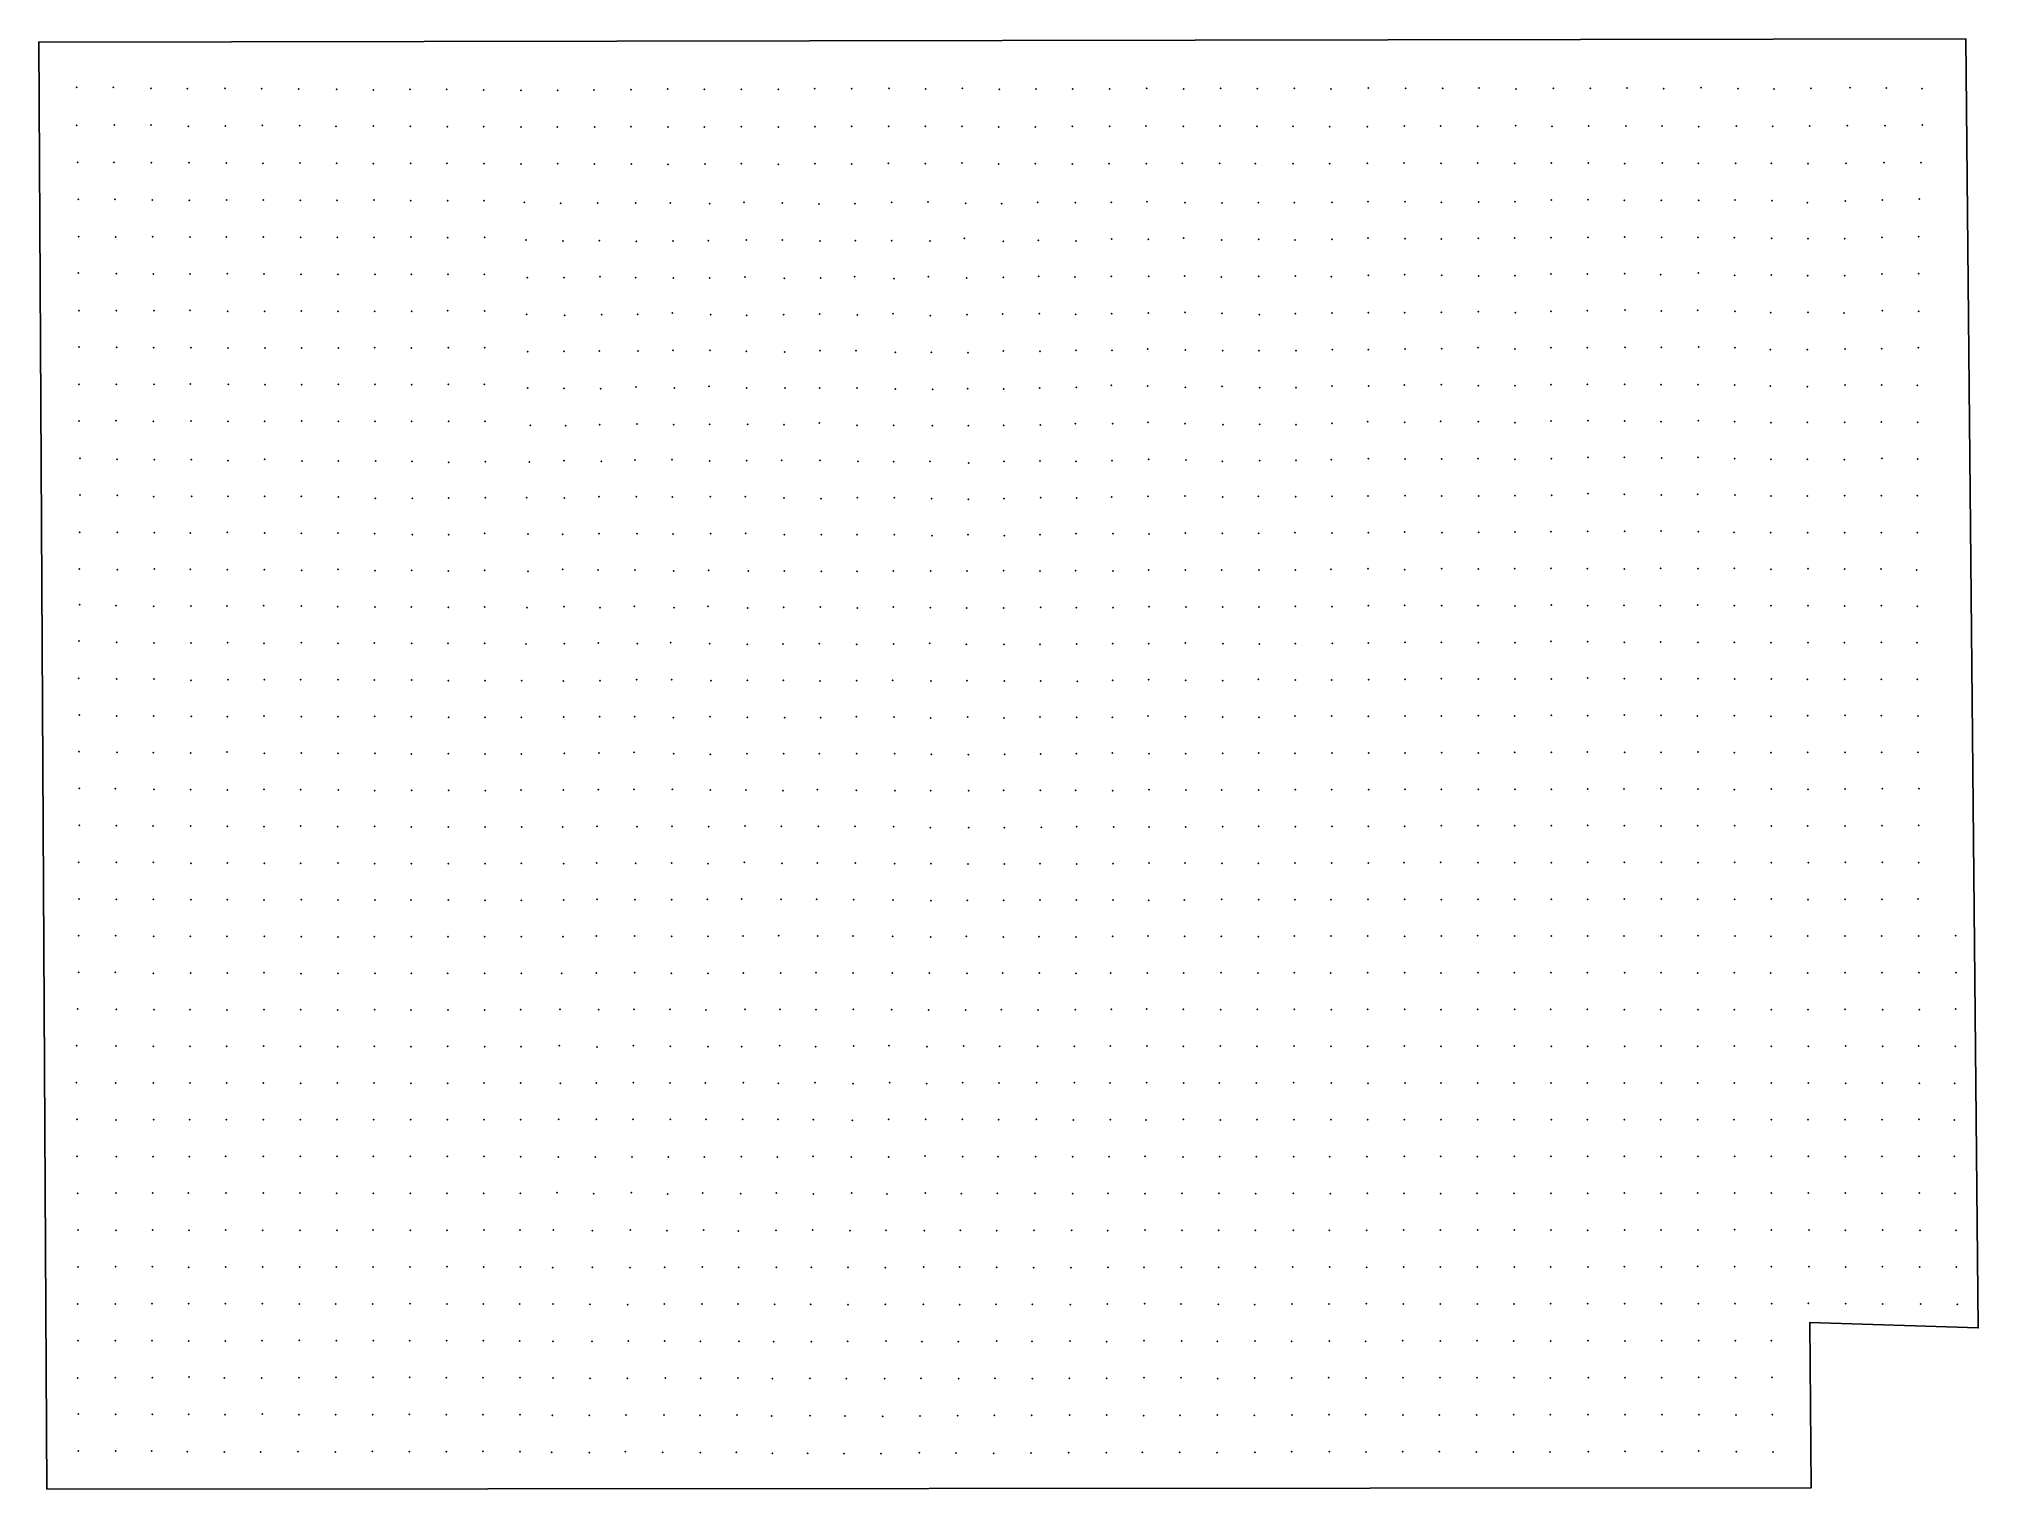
# Model space of a CAD drawing. Header units: millimetres. Extents: x -22 to 5248, y 0 to 3942.
import ezdxf

# ---------------------------------------------------------------- set-up
doc = ezdxf.new("R2010")
doc.units = ezdxf.units.MM
doc.header["$PDSIZE"] = 1
for name, color, linetype in [('.Schopf8_DG.Raum links.Details.Bodenhöhen.Höhen 1', 7, 'Continuous'), ('.Schopf8_DG.Raum links.Details.Bodenhöhen.Höhen 2', 7, 'Continuous'), ('.Schopf8_DG.Raum links.Details.Bodenhöhen.Höhen 3', 7, 'Continuous'), ('.Schopf8_DG.Raum links.Details.Bodenhöhen.Höhen 4', 7, 'Continuous'), ('.Schopf8_DG.Raum links.Grundriss', 7, 'Continuous')]:
    doc.layers.add(name, color=color, linetype=linetype)

msp = doc.modelspace()

# ---------------------------------------------------------------- linework, layer by layer
at = {"layer": '.Schopf8_DG.Raum links.Details.Bodenhöhen.Höhen 1', "color": 90, "transparency": 33554687}
for p in [(4188.2, 3505.6, 0.2), (5086.2, 3304.2, 0), (4488.9, 3104.9, -0.2), (4188.3, 2804.9, -0.1), (5087, 1804.6, 0.1), (4386.9, 1704.4, 0.3), (5086.2, 1703.4, 0.3), (4187.4, 704.1, -0.2), (4187.7, 604, -0.3), (4788.3, 604.8, 0), (4888.3, 604, -0.1), (4987.9, 604.6, -0.2), (4687.2, 504.3, -0.1), (4388.5, 404, -0.1), (4488.5, 403.7, -0.1), (4588.7, 404, -0.3)]:
    msp.add_point(p, dxfattribs=at)
at = {"layer": '.Schopf8_DG.Raum links.Details.Bodenhöhen.Höhen 1', "color": 100, "transparency": 33554687}
for p in [(4286.6, 3503.7, 0.3), (4186.4, 3303.4, 0.7), (4288, 3304.3, 0.8), (4487.7, 3305.5, 0.6), (4186.2, 3203.5, 0.5), (4288.7, 3205, 0.7), (5086.5, 3201.8, 0.4), (4386.9, 3104, 0.8), (5085.3, 3102.8, 0.6), (4188.1, 2904.1, 0.5), (4287.1, 2805.2, 0.4), (4187.6, 2303.8, 0.8), (4187.3, 2205.1, 0.3), (4987.3, 1803.6, 0.8), (4988.2, 1704.1, 0.9), (4987.3, 1404.1, 0.7), (5087.2, 1403.7, 0.9), (5088.2, 1303.6, 0.8), (4187.3, 1204, 0.4), (4988.5, 1203.7, 0.3), (4887.9, 1103.7, 0.6), (4987.7, 1103.8, 0.6), (5088, 1103.6, 0.9), (4786.1, 1004.6, 0.9), (4887.3, 804.8, 0.3), (5088.3, 804.9, 0.7), (4788.5, 704.3, 0.3), (4887, 704.1, 0.7), (4988.4, 704.6, 0.4), (4387.5, 604.1, 0.6), (4686.6, 604.9, 0.7), (4187.3, 504.1, 0.5), (4287.9, 504.5, 0.7), (4487.9, 504.6, 0.7), (4587.8, 504.1, 0.6), (4887.9, 504.5, 0.5)]:
    msp.add_point(p, dxfattribs=at)
at = {"layer": '.Schopf8_DG.Raum links.Details.Bodenhöhen.Höhen 1', "color": 110, "transparency": 33554687}
for p in [(4387.6, 3503.5, 1.5), (4488.4, 3503.4, 1.5), (4587.3, 3504.6, 1.3), (4987.9, 3504.6, 1.2), (4188, 3402.9, 1), (4287.8, 3403.5, 1), (4487.2, 3402.7, 1.1), (4385.9, 3301.7, 1.3), (4387.3, 3203, 1), (4486.5, 3204.8, 1), (4186, 3102.9, 1.3), (4186.7, 3003, 1.2), (4386.4, 3002.1, 1.5), (4287.3, 2903.6, 1.3), (4488.1, 2904.1, 1.1), (4486.8, 2804.4, 1.5), (4186.8, 2603.6, 1.3), (4386.8, 2604.5, 1.4), (4186.8, 1703.6, 1.3), (4187, 1603.7, 1.4), (4387.3, 1604.3, 1.4), (4987, 1603.4, 1.3), (5085.2, 1603.9, 1), (5086.6, 1503.4, 1.4), (4287.4, 1403.8, 1.1), (4287, 1303.7, 1.4), (4887.8, 1204.4, 0.9), (5186.3, 1204, 1.1), (4886.8, 1004.8, 1.4), (4987.4, 1004.4, 1.1), (5087.3, 1005, 1.3), (4887.2, 904.1, 1.3), (4987.4, 904.9, 1.3), (4187.1, 804.3, 0.9), (4786.6, 804.9, 1.5), (5185.4, 804.7, 1), (4287.6, 704.6, 1), (4386.7, 704.3, 1.1), (4287, 604.9, 1), (4387.5, 504, 0.9), (4786.9, 505.1, 0.9)]:
    msp.add_point(p, dxfattribs=at)
at = {"layer": '.Schopf8_DG.Raum links.Details.Bodenhöhen.Höhen 1', "color": 120, "transparency": 33554687}
for p in [(4687.9, 3502.8, 2), (4388, 3402.4, 1.6), (4986.8, 3402.4, 1.6), (4987, 3302.8, 1.6), (4987.6, 3203.6, 2), (4288.4, 3103.5, 1.6), (4287.9, 3003, 1.9), (4487.4, 3002.4, 1.7), (4386.4, 2902.2, 1.7), (4388.1, 2803.4, 2), (4286.4, 2704, 1.5), (4387.5, 2702.7, 1.7), (4486.4, 2704.3, 1.7), (4587.2, 2702.1, 2), (4287.7, 2603.3, 1.6), (4485.7, 2403.1, 2), (4286.6, 2104.1, 1.7), (4386.6, 2003.3, 2), (4985.8, 2002.6, 1.6), (5085.1, 2003.2, 1.5), (4386.7, 1904.1, 2.1), (4987.6, 1903.9, 1.6), (4186.8, 1804.1, 1.9), (4287, 1804, 2), (4386, 1802.9, 2.1), (4287.1, 1703.9, 1.9), (4887.2, 1703.7, 2), (4287, 1603.9, 2.1), (4587.1, 1503.6, 1.8), (4186.5, 1403.9, 1.8), (4186.2, 1304.2, 1.9), (4886.3, 1304.6, 1.7), (4786.9, 1204.1, 1.8), (5086.6, 1205, 1.7), (4387.1, 1104.1, 2), (5184, 1103.7, 2), (4186.8, 904.7, 2), (4287.1, 904.7, 1.8), (5087.4, 905, 1.5), (4287.1, 804.9, 2.1), (4586.8, 804.9, 2.1), (4987.2, 804.3, 1.6)]:
    msp.add_point(p, dxfattribs=at)
at = {"layer": '.Schopf8_DG.Raum links.Details.Bodenhöhen.Höhen 1', "color": 150, "transparency": 33554687}
for p in [(4784.2, 3496.6, 3.7), (4785.6, 3399, 3.5), (4886, 3099.7, 4), (4885.7, 2900, 3.9), (4885.9, 2700.7, 3.6), (4984.9, 2700.4, 3.7), (5083.4, 2700.2, 3.3), (4585, 2600.9, 3.5), (5083.2, 2599.9, 3.5), (4786, 2501.8, 3.6), (4885.9, 2501.2, 3.9), (4286, 2402.5, 3.5), (4685.6, 2401.9, 3.7), (4785.9, 2401.5, 3.9), (4385.6, 2302.7, 3.7), (4585.5, 2301.9, 3.7), (5082.4, 2301.3, 4), (4586.2, 2202.4, 3.9), (4885.1, 2201.5, 3.7), (4586, 2102.7, 3.7), (4785.4, 2102.4, 3.8), (4585.6, 1901.9, 3.9), (4786.1, 1902.5, 3.7), (4685.8, 1802.7, 3.7), (4785.2, 1802.9, 4), (4784.6, 1503.6, 3.4), (4585.7, 1403.7, 3.7), (4785.3, 1403.3, 3.9), (4685.8, 1303.6, 3.6), (4486.1, 1203.8, 3.6), (4586.1, 1204.4, 3.6), (4486.2, 1103.9, 3.7), (4586, 1103.9, 3.8), (4685.9, 1104.1, 3.7), (4485.9, 1004.8, 3.5), (4585.2, 1004.7, 3.5)]:
    msp.add_point(p, dxfattribs=at)
at = {"layer": '.Schopf8_DG.Raum links.Details.Bodenhöhen.Höhen 1', "color": 130, "transparency": 33554687}
for p in [(4886.9, 3501.3, 2.2), (4586, 3402.3, 2.3), (4587.8, 3102.5, 2.6), (5083.1, 3000.1, 2.1), (4985.5, 2900.5, 2.6), (5083.6, 2900, 2.3), (4586.5, 2801.2, 2.3), (4986.9, 2802.5, 2.3), (5083.5, 2800.2, 2.3), (4487.5, 2602.4, 2.7), (4186, 2502.2, 2.5), (4286.5, 2302.4, 2.7), (4486.8, 2302.4, 2.5), (4386.6, 2202.5, 2.4), (4187.2, 2103, 2.5), (4985.1, 2102.8, 2.7), (5084.6, 2101.9, 2.5), (4186.7, 2004, 2.3), (4287.5, 2003.4, 2.3), (4486.7, 2003.6, 2.5), (4187.2, 1903.3, 2.3), (4286.1, 1903.2, 2.2), (4486.8, 1903, 2.3), (4886.2, 1903.2, 2.5), (4587, 1803.2, 2.2), (4886.5, 1803.1, 2.5), (4487.1, 1703.5, 2.4), (4586.8, 1704, 2.5), (4786.6, 1703.1, 2.4), (4486.4, 1603.4, 2.3), (4586.6, 1603.4, 2.7), (4686, 1604, 2.6), (4785.9, 1602.9, 2.7), (4886.7, 1603.4, 2.2), (4187.3, 1504, 2.1), (4285.6, 1503.5, 2.4), (4386.9, 1504, 2.2), (4886.7, 1503.4, 2.5), (4985.7, 1503.6, 2.6), (4886.3, 1404, 2.3), (4385.9, 1303.8, 2.5), (4487, 1303.9, 2.5), (4287.3, 1204, 2.7), (4386.2, 1204.4, 2.5), (4186.6, 1104.3, 2.3), (4286.7, 1103.9, 2.4), (4787, 1103.9, 2.1), (4185.9, 1004.4, 2.4), (4287.1, 1004.6, 2.3), (4385.9, 1004.1, 2.5), (5183.7, 1003.9, 2.6), (4486.9, 904.5, 2.6), (4586.4, 905, 2.5), (4786.7, 904.7, 2.6), (5183.6, 904.6, 2.7), (4686.5, 704.7, 2.4), (4486.4, 605.4, 2.7), (4586.4, 604.9, 2.6)]:
    msp.add_point(p, dxfattribs=at)
at = {"layer": '.Schopf8_DG.Raum links.Details.Bodenhöhen.Höhen 1', "color": 40, "transparency": 33554687}
for p in [(5088.3, 3507, -2.8), (5189.4, 603.6, -3.3), (5091.9, 503.2, -2.9), (4590.3, 201.9, -3.2), (4689.1, 202.5, -3.1), (4590.7, 101.9, -3.2)]:
    msp.add_point(p, dxfattribs=at)
at = {"layer": '.Schopf8_DG.Raum links.Details.Bodenhöhen.Höhen 1', "color": 140, "transparency": 33554687}
for p in [(4686.7, 3400.1, 3), (4586.6, 3299.8, 3.3), (4587.1, 3201.3, 3), (4986.1, 3100.6, 3.2), (4587, 3001.6, 2.9), (4886.6, 3001.8, 3.1), (4985.7, 3001.8, 3.3), (4586.6, 2901.6, 2.9), (4287.2, 2501.5, 3.1), (4385.8, 2503, 2.7), (4487.2, 2502.4, 3), (4586, 2502.8, 3), (4187, 2402, 2.8), (4585.6, 2401.2, 3.2), (4286.5, 2203.4, 2.8), (4487, 2203.2, 2.8), (4686.3, 2202, 2.9), (5083.4, 2201, 2.8), (4386.3, 2103.3, 2.9), (4485.6, 2101.6, 3.3), (4886.4, 2103.4, 2.7), (4886.5, 2002.7, 3), (4685.7, 2002.3, 3), (4686.3, 1903.2, 2.8), (4486.1, 1803.9, 2.8), (4685.9, 1703.1, 2.9), (4486.6, 1504.2, 2.9), (4386.3, 1403.8, 3), (4486.1, 1403.6, 3.3), (4786.2, 1303.8, 3), (4686.1, 1204.1, 2.8), (4686.3, 1004.7, 2.9), (4386.2, 904.3, 3), (4686.3, 905.1, 3.1), (4386.6, 804.4, 2.8), (4486.5, 804.9, 3.3), (4686.4, 805.1, 2.7), (4486.6, 705, 2.8), (4586.8, 705.1, 2.8)]:
    msp.add_point(p, dxfattribs=at)
at = {"layer": '.Schopf8_DG.Raum links.Details.Bodenhöhen.Höhen 1', "color": 160, "transparency": 33554687}
for p in [(4885.9, 3399.6, 4), (4686.5, 3300.5, 4), (4785.1, 3298.9, 4.4), (4885.7, 3298.4, 4.3), (4685.3, 2799.3, 4.6), (4884.6, 2798.7, 4.2), (4684.2, 2600.4, 4.5), (4885.1, 2600.2, 4.2), (4984.7, 2600.1, 4.3), (4685.5, 2500.6, 4.6), (4385, 2401.7, 4.1), (4885.1, 2400.9, 4.2), (4985.3, 2401.3, 4.2), (5082.7, 2399.6, 4.4), (4685.7, 2301.4, 4.4), (4785.7, 2301.4, 4), (4885, 2301.4, 4.2), (4984.7, 2301.9, 4.2), (4784.5, 2201.7, 4.2), (4985.2, 2201.4, 4.1), (4685, 2101.1, 4.3), (4785, 2002.7, 4.2), (4585.9, 2002, 4.3), (4685.6, 1503.1, 4.3), (4684.2, 1403, 4.2), (4585.3, 1303.6, 4.1)]:
    msp.add_point(p, dxfattribs=at)
at = {"layer": '.Schopf8_DG.Raum links.Details.Bodenhöhen.Höhen 1', "color": 70, "transparency": 33554687}
for p in [(5086.6, 3404.4, -1.1), (4188.3, 2705.7, -1.3), (5187.4, 1504.6, -1), (5090.3, 703.7, -1.4), (4188.2, 404.1, -1.1), (4288.6, 403.3, -1), (4589.3, 303.4, -1.4)]:
    msp.add_point(p, dxfattribs=at)
at = {"layer": '.Schopf8_DG.Raum links.Details.Bodenhöhen.Höhen 1', "color": 170, "transparency": 33554687}
for p in [(4684.3, 3198.2, 5), (4785.7, 3198.6, 4.7), (4884.1, 3196.9, 4.7), (4683.1, 3097.6, 4.8), (4683.8, 2998.9, 4.9), (4685.3, 2699.8, 4.8), (4784.4, 2699.3, 4.6), (4784.8, 2600.1, 5), (4984.2, 2501.1, 4.8), (5081.1, 2499, 4.9)]:
    msp.add_point(p, dxfattribs=at)
at = {"layer": '.Schopf8_DG.Raum links.Details.Bodenhöhen.Höhen 1', "color": 180, "transparency": 33554687}
for p in [(4784.4, 3097.5, 5.5), (4685.5, 2898.8, 5.3), (4784.1, 2899.6, 5.3), (4784.4, 2799, 5.7)]:
    msp.add_point(p, dxfattribs=at)
at = {"layer": '.Schopf8_DG.Raum links.Details.Bodenhöhen.Höhen 1', "color": 190, "transparency": 33554687}
msp.add_point((4784.1, 2996.7, 5.8), dxfattribs=at)
at = {"layer": '.Schopf8_DG.Raum links.Details.Bodenhöhen.Höhen 1', "color": 80, "transparency": 33554687}
for p in [(5087.3, 1904.3, -0.7), (5187.7, 1404.5, -0.5), (4988.8, 1303.6, -0.4), (5186.9, 1305, -0.5), (5187.7, 703.9, -0.8), (4988.5, 503.5, -0.7), (4686.6, 404.1, -0.8), (4388.4, 303.6, -0.7)]:
    msp.add_point(p, dxfattribs=at)
at = {"layer": '.Schopf8_DG.Raum links.Details.Bodenhöhen.Höhen 1', "color": 50, "transparency": 33554687}
for p in [(5089.7, 604, -2.5), (4688.2, 303.8, -2.5), (4188.4, 202.2, -2.4), (4489.4, 203, -2.2), (4288.6, 102.8, -2.5), (4389.1, 102.2, -2.6), (4488.7, 103.9, -2.3)]:
    msp.add_point(p, dxfattribs=at)
at = {"layer": '.Schopf8_DG.Raum links.Details.Bodenhöhen.Höhen 1', "color": 10, "transparency": 33554687}
msp.add_point((5192, 502.4, -5.3), dxfattribs=at)
at = {"layer": '.Schopf8_DG.Raum links.Details.Bodenhöhen.Höhen 1', "color": 60, "transparency": 33554687}
for p in [(4189, 302.8, -2), (4288.6, 303.2, -1.9), (4489.1, 303.7, -1.6), (4288.5, 202.8, -2.2), (4389.6, 202.8, -2), (4189.1, 102.2, -2.1)]:
    msp.add_point(p, dxfattribs=at)
at = {"layer": '.Schopf8_DG.Raum links.Details.Bodenhöhen.Höhen 1', "color": 30, "transparency": 33554687}
msp.add_point((4691, 101, -4), dxfattribs=at)
at = {"layer": '.Schopf8_DG.Raum links.Details.Bodenhöhen.Höhen 2', "color": 130, "transparency": 33554687}
for p in [(1297.3, 3497.5, 3.2), (1396.7, 3495.4, 3.8), (1694.8, 3496.1, 4.1), (1894.2, 3497.8, 4), (2295.6, 3498.3, 3.7), (2795, 3496.7, 3.8), (2893, 3497.8, 3.3), (3093, 3496.7, 3.4), (3193.3, 3495.8, 3.8), (3390.5, 3497.2, 3.9), (3492.4, 3497.5, 2.9), (2893.4, 3398.5, 4.1), (3089.4, 3400.6, 3.3), (3392, 3395.2, 3.6), (3492.5, 3397.7, 3.7), (3590, 3401, 3), (3691, 3399, 3.1), (2893, 3297.1, 4.1), (2994.4, 3296.6, 3.7), (3092.3, 3298.1, 4.1), (3490.6, 3296.1, 3.5), (3591.5, 3299.1, 3.6), (3093.2, 3198.9, 4), (3591.5, 3198.1, 3.9), (2991.8, 3099.4, 3.6), (3590.9, 3097.2, 4.1), (3690.8, 3099.3, 3.5), (2892.7, 3000.2, 4.1), (2991.5, 2999, 3.4), (2994, 2799.1, 4.1), (3591.1, 2800.8, 3), (3790.4, 2800.4, 3.2), (3092.6, 2700.1, 3.3), (3492.3, 2698.7, 3.7), (3590.7, 2699.4, 3.7), (3790, 2699.8, 2.9), (3890.8, 2699.7, 3.5), (3492.2, 2598.8, 3.6), (3591.4, 2599.6, 3.2), (3791.3, 2599.7, 3.3), (3889.2, 2401.2, 3), (3989.7, 2400.8, 3.2), (3690.8, 2201.8, 3.1), (3989.5, 2202, 3.6), (2992, 2101.7, 2.9), (3391.9, 2101.4, 3.9), (3491.7, 2101.6, 4), (3590.8, 2101.2, 3.7), (3691.1, 2101.8, 3.3), (3989.2, 2102, 3.2), (4088.4, 2103.1, 3.1), (4088.1, 2002.8, 3.4), (3492.5, 2001.4, 4.1), (3690.8, 2001.2, 3.6), (3790.4, 2002, 2.9), (3890.4, 2001.6, 3), (3989.1, 2002.6, 3), (3491.5, 1901.2, 3.5), (3591.7, 1901.4, 4), (3691, 1902.1, 3.3), (4088.8, 1902.2, 3), (2096.2, 1801.4, 3.8), (3492, 1802.1, 3.9), (3590.9, 1801.7, 3.7), (1796.5, 1700.6, 3.7), (3291.8, 1701.7, 4), (3392.2, 1702.1, 3.5), (3491.9, 1701.9, 3.7), (1598.1, 1602.3, 3.9), (1697.8, 1602.6, 3.7), (1795.3, 1603, 3), (1995.2, 1603.3, 2.9), (2092.2, 1603.3, 3), (2192.2, 1602.6, 3.4), (3192.5, 1603, 3.9), (3292.7, 1602.1, 4), (3391.7, 1602.3, 3.5), (1597.9, 1503.3, 3.9), (1698.3, 1502.4, 3.5), (1796.8, 1502.9, 3.3), (1892.3, 1503.9, 3), (2190.7, 1503.4, 3.5), (2992.5, 1503.5, 4.1), (3092.5, 1503.1, 3.5), (3192.1, 1502.4, 3.2), (3292, 1502.2, 3.3), (1493.7, 1403.1, 3.5), (1597.7, 1403.8, 3.7), (1696.9, 1402.1, 3.4), (2191, 1403.5, 3.7), (1595.8, 1304, 3.3), (1897.5, 1304.6, 3.2), (1992.4, 1304.1, 3.5), (2191.9, 1304.3, 3.8), (2295.5, 1303.7, 3.4), (2893, 1304.1, 3.1), (1495.6, 1202, 3.3), (2693, 1203.5, 2.9), (1395.6, 1103.6, 3.7), (3690.9, 1104.4, 3.3)]:
    msp.add_point(p, dxfattribs=at)
at = {"layer": '.Schopf8_DG.Raum links.Details.Bodenhöhen.Höhen 2', "color": 140, "transparency": 33554687}
for p in [(1496.6, 3495.7, 4.6), (1600.4, 3495.9, 4.5), (1801.1, 3494.7, 4.7), (1999.1, 3495.9, 4.3), (2098, 3493.3, 4.5), (2196.1, 3494.3, 4.7), (2394.6, 3498.8, 4.3), (2497.2, 3495.2, 5.3), (2594.6, 3494.4, 5.1), (2692.2, 3497.8, 5.4), (3292.1, 3497.2, 4.6), (1302, 3395.9, 4.4), (2100.7, 3392.6, 5.3), (2399.6, 3392.7, 5.4), (2493.1, 3400.2, 4.9), (2796.4, 3392.7, 5.1), (3192.5, 3395.4, 4.2), (3293.2, 3397.1, 5.3), (2695.5, 3296.8, 5.1), (2794.3, 3294.6, 4.9), (3192.1, 3294.7, 4.2), (3293.3, 3297.2, 5), (3392.7, 3297.4, 4.7), (2893.9, 3195.3, 5), (2993.3, 3197.5, 4.4), (3193.2, 3195.8, 4.8), (3492, 3197, 4.9), (2894.4, 3095.5, 4.9), (3093.8, 3096.9, 4.2), (3493.2, 3097.1, 5), (3094, 2995.5, 4.8), (3492.7, 2998.3, 4.2), (3592.1, 2998.5, 4.3), (2992.7, 2899.7, 4.6), (2896.3, 2896.5, 4.7), (3093, 2896.2, 5), (3492.7, 2897.2, 4.7), (2894.4, 2796, 5.3), (3490.8, 2798.8, 4.2), (1700.1, 2697.3, 4.8), (2893.5, 2697.2, 4.4), (2992.3, 2698.7, 4.4), (3195.7, 2697.1, 5.4), (3292.6, 2698.5, 4.9), (3393.5, 2698, 4.2), (1603.5, 2597.1, 5.1), (2994.8, 2596.8, 5), (3093.6, 2598.9, 4.6), (3194, 2598.3, 5.3), (3293.6, 2598.1, 5.2), (3391.5, 2600.4, 4.2), (1497.8, 2498.2, 5.3), (1598.6, 2498.6, 5.1), (2994.6, 2498.7, 4.5), (3094, 2498.9, 4.2), (3393.2, 2498.9, 4.8), (1503.3, 2396.6, 5.2), (2994.9, 2398.5, 4.8), (3393.1, 2399.6, 4.9), (3492.5, 2398.6, 4.8), (2099.7, 2298.2, 5.3), (2993.8, 2298.4, 5.1), (3493.5, 2299, 5.2), (3591.4, 2299.8, 5.3), (2994.4, 2200.8, 5.3), (3292.5, 2201.1, 5.1), (3392.4, 2199.6, 5.3), (3491.6, 2199.5, 4.7), (3592.3, 2200.6, 4.4), (3094.2, 2099.9, 5), (3392.1, 2000.2, 4.7), (3592.2, 2000.7, 5), (1595.4, 1902.6, 5.2), (1699.8, 1902.1, 5.2), (1900.5, 1900.7, 5.2), (2094, 1901.5, 5.2), (2995.6, 1901.1, 5.1), (3193, 1900.7, 5.3), (3393.2, 1901.3, 5), (1698.7, 1801.4, 5.1), (1798.8, 1800.9, 4.2), (1897.7, 1802.5, 4.4), (1996.4, 1802.2, 5.4), (3094.8, 1800.3, 5.3), (3293.6, 1801.4, 5.4), (3393.1, 1801.2, 4.5), (1494, 1702.2, 4.5), (1600.2, 1701.4, 5), (1698.1, 1701.8, 4.6), (1895.3, 1703.6, 4.3), (1998.2, 1701.7, 4.9), (2094.3, 1702.2, 4.9), (3093, 1702, 4.3), (3193.1, 1701.3, 4.5), (1495.2, 1603.1, 5.3), (3091.6, 1601.8, 4.2), (1493.6, 1503.3, 4.8), (2896.4, 1502.7, 5.3), (1399.4, 1402.3, 5.2), (2298.1, 1403, 5), (1394.8, 1304.6, 4.9), (1500, 1303.8, 4.3), (2396.6, 1302.6, 4.2), (2496.6, 1302.6, 4.4), (2594.3, 1303.5, 5), (2693.3, 1302.6, 5.1), (2795, 1303.8, 4.7), (1392.7, 1205.4, 4.2)]:
    msp.add_point(p, dxfattribs=at)
at = {"layer": '.Schopf8_DG.Raum links.Details.Bodenhöhen.Höhen 2', "color": 120, "transparency": 33554687}
for p in [(2989.6, 3500.1, 2.6), (3590.4, 3499.9, 2.6), (3690.9, 3499.5, 2.7), (3789.6, 3498, 2.6), (3890.8, 3498.8, 1.8), (3989.6, 3499.5, 1.7), (2993.4, 3397.3, 2.8), (3789.3, 3398.3, 2.4), (3890.3, 3400.4, 2.1), (3690.2, 3300.9, 2.1), (3790.8, 3299.2, 2.7), (3891, 3297.8, 2.9), (3989.9, 3298.3, 2.3), (3689.6, 3198.1, 2.4), (3789.1, 3199, 2.6), (3890.1, 3201, 2.6), (3990.2, 3198.4, 2.6), (4087.9, 3201.5, 2.1), (3790.4, 3100.1, 1.9), (3989.7, 3099.5, 2.1), (4087.1, 3103.2, 2.1), (3689.1, 3001.2, 2.1), (3890.1, 3000, 2.1), (3990, 2999.2, 2.8), (4087.3, 3002.3, 2.3), (3589.6, 2902.1, 2.7), (3690.3, 2900.2, 2), (3889.7, 2902, 1.7), (3989.8, 2899.2, 2.5), (3690.9, 2800.6, 2.6), (3889.4, 2801, 2.4), (3989.8, 2799.3, 2.5), (4088.7, 2801.6, 1.7), (3690.4, 2701, 2.6), (3989.6, 2700.8, 2.6), (3690.3, 2601.9, 2.9), (3890.6, 2600.7, 2.5), (3989.5, 2601.7, 2.3), (4087.5, 2602.4, 2.2), (3490.1, 2500.7, 2.6), (3689.5, 2499.9, 2.8), (3790.1, 2502, 2.4), (3890, 2501.3, 2.1), (3989.1, 2502.6, 1.8), (4087.7, 2503.4, 1.8), (3591, 2401.4, 2.3), (3690.1, 2402.4, 2.5), (3790.1, 2401.6, 2.2), (4088, 2403.6, 2), (3690.7, 2301.7, 2.1), (3789.5, 2302, 2.4), (3890.4, 2301.3, 2.9), (3989.9, 2300.8, 2.7), (3890, 2202.2, 1.8), (4088.3, 2202.2, 2), (3789.5, 2101.7, 2.2), (3889.8, 2102.3, 2.1), (3789.2, 1902.6, 2.5), (3890.3, 1902.1, 2.6), (3989.8, 1902, 2.7), (3689.9, 1802.1, 2.5), (3988.6, 1803.3, 1.9), (4088.1, 1803.3, 2.6), (3590.8, 1702.5, 2.6), (3688.2, 1703.5, 2), (3988.9, 1703.1, 2.1), (4088.2, 1703.2, 2.1), (3490.1, 1602.4, 2.7), (3590, 1603.6, 1.8), (3690.1, 1603.1, 2), (3789.6, 1602.9, 2.1), (4088, 1603.3, 2.1), (2094.7, 1503.6, 2.9), (3390.5, 1503.7, 2.6), (3490, 1504, 1.8), (3690.2, 1503.2, 2.5), (4088.1, 1503.7, 1.7), (1796.9, 1402.7, 2.8), (1892.4, 1403.6, 2.9), (1994, 1403.3, 2.2), (2090, 1404, 2.4), (2891.1, 1403, 2.5), (2990.9, 1403.4, 2.6), (3089.3, 1403.5, 2.5), (3190.8, 1404, 1.9), (3291.5, 1403.4, 2.6), (3689.8, 1404, 2.1), (1693.9, 1304.5, 2.7), (1791.7, 1302.6, 2), (2090.3, 1303.3, 2.2), (3389.7, 1304.2, 1.8), (3490.4, 1303.8, 2.2), (3689.9, 1304, 2.1), (1594.2, 1205.2, 1.9), (1694.2, 1203.8, 1.9), (1796.8, 1203, 2.9), (1887.9, 1203.1, 1.7), (1991.1, 1205.3, 2.1), (2192.2, 1204.7, 1.9), (2391.6, 1203, 2), (2491.2, 1205.1, 1.8), (2589.2, 1203.8, 2.3), (2792.1, 1203.6, 2.2), (3689.1, 1204.5, 2.1), (3788.4, 1203.7, 2.1), (1493, 1104.5, 2.3), (1593.5, 1105.3, 1.7), (2191, 1102.8, 1.8), (2690.1, 1104.9, 1.8), (2791.9, 1104.8, 2.1), (3490.6, 1104.1, 2.3), (3590.4, 1103.6, 2.6), (3788.9, 1104.5, 2), (1391.1, 1005.6, 2), (1694.2, 1005.1, 2.5)]:
    msp.add_point(p, dxfattribs=at)
at = {"layer": '.Schopf8_DG.Raum links.Details.Bodenhöhen.Höhen 2', "color": 110, "transparency": 33554687}
for p in [(4088.6, 3503.9, 1.3), (3989.2, 3400.8, 1.3), (4087.2, 3401.8, 1.5), (4087.7, 3303.5, 1.4), (3889, 3102.9, 0.7), (3789.6, 3002.1, 1.4), (4087.5, 2903.4, 1.5), (4089.1, 2701.9, 1.5), (3590.1, 2502.5, 1.4), (4087.3, 2304.6, 0.7), (3789.2, 2203.3, 1.7), (3789.1, 1803.7, 0.5), (3889, 1803.3, 1), (3788, 1703.7, 0.8), (3889.4, 1703.5, 1.6), (3889, 1603.5, 0.9), (3988.5, 1603.6, 0.8), (1989, 1504.9, 1.3), (3589.6, 1503.8, 1.5), (3789.5, 1503.8, 1.6), (3888.3, 1504.3, 1.5), (3989, 1503.6, 1.4), (3390.3, 1404.1, 1.6), (3488.9, 1403.3, 1.3), (3589.5, 1404, 1.4), (3788.9, 1403.5, 1.4), (3889.2, 1404, 1.6), (3988.3, 1404.2, 0.9), (4087.2, 1404.4, 1.2), (2989, 1305, 1.4), (3189.9, 1303.3, 1.3), (3289.8, 1304, 1.1), (3589.1, 1304.1, 1.6), (3789, 1303.7, 1.4), (3988.8, 1304.1, 0.6), (2089.4, 1203.1, 0.9), (2890, 1204.5, 1.4), (2990.1, 1204.5, 1.4), (3288.8, 1203.9, 0.5), (3389.3, 1204.6, 1.3), (3489.5, 1204.1, 1.2), (3589.2, 1204.2, 1.6), (3888.4, 1204.4, 1.3), (4088.1, 1204.1, 0.5), (1693.1, 1104.4, 1.4), (1789.7, 1103.9, 1.4), (1892.8, 1104.8, 1.6), (1988.2, 1102.9, 1.2), (2087.3, 1105.4, 0.9), (2290.4, 1105.2, 0.9), (2390.7, 1102.8, 0.7), (2488.9, 1105.4, 0.8), (2587.7, 1103.8, 0.5), (2889.2, 1104.1, 1.3), (2989.2, 1105, 0.8), (3888.6, 1104.3, 1.4), (4087.4, 1104, 1.3), (1493.1, 1005.2, 1.3), (1593.1, 1005.3, 1.3), (1791.1, 1005.7, 1.3), (1890.6, 1005.5, 1), (1987.3, 1005.6, 0.7), (2688.8, 1005.3, 1.2), (2789.6, 1003.7, 0.7), (2889.9, 1004.7, 1.5), (2986.9, 1003.9, 0.8), (3288.7, 1004.9, 0.9), (3389.3, 1004.5, 1), (3489.5, 1004.6, 0.9), (3589.1, 1004.4, 0.9), (3689.3, 1004.3, 1.1), (4088.3, 1004.1, 1), (1390.2, 902.6, 1.4), (1590.4, 902.9, 0.5), (4087.5, 904.4, 1.1), (4087.4, 804.3, 1)]:
    msp.add_point(p, dxfattribs=at)
at = {"layer": '.Schopf8_DG.Raum links.Details.Bodenhöhen.Höhen 2', "color": 150, "transparency": 33554687}
for p in [(1403.2, 3392.4, 6), (1501.8, 3393.3, 5.7), (1602.5, 3391.8, 6), (1701.9, 3392.5, 5.7), (1798, 3393.3, 5.4), (1900.9, 3395.2, 5.8), (1999.2, 3395.7, 5.5), (2197.6, 3393.9, 6.2), (2296.1, 3393.6, 6.2), (2599.3, 3391.8, 6.3), (2694.8, 3394.8, 5.8), (1306.2, 3293.2, 6.1), (1502.9, 3295.5, 6), (1600.4, 3293, 6.4), (1703, 3292.1, 6.1), (1801.4, 3292.7, 5.9), (1897.4, 3295.3, 6.2), (2195.5, 3296.3, 6.5), (1407.1, 3190.5, 6.6), (1699.5, 3196.8, 6.5), (2597.5, 3194.2, 6.4), (2697.1, 3195.7, 5.8), (2796.1, 3193.7, 5.6), (3295, 3192.9, 5.9), (3392.7, 3195, 5.7), (1307.1, 3092.1, 6.3), (1606.6, 3093.5, 6.4), (1701.7, 3095.9, 6.5), (2796.5, 3095.7, 5.6), (3195.3, 3094.8, 5.7), (3394.9, 3094.3, 5.8), (2797.5, 2995.2, 5.8), (3193.9, 2997.8, 6), (3296.3, 2994.1, 6.4), (3394.5, 2993.8, 6.6), (2794.7, 2896.2, 6.4), (1598.3, 2797.5, 6.4), (1699.3, 2798.1, 5.9), (1801.2, 2795.2, 6.2), (2797.2, 2794.1, 6.6), (3095.5, 2797.5, 5.4), (3194.6, 2794.2, 6.5), (3394.2, 2796.3, 5.9), (1602.4, 2698.1, 6.3), (1307.5, 2596.6, 6.3), (1501, 2597.2, 5.5), (2796.6, 2597.5, 6.3), (2897.1, 2597.4, 6), (1401.5, 2500, 6.3), (1703.6, 2496.3, 6.5), (2897.4, 2496.3, 6.5), (3192.4, 2498.4, 5.6), (3293.7, 2498.5, 5.4), (1597, 2399.9, 5.7), (1704.6, 2396.1, 6.3), (3095.7, 2398.3, 5.9), (3294, 2398.2, 5.4), (1302.1, 2297.4, 6.5), (1498.6, 2300.3, 5.5), (1605, 2298.4, 6.4), (1695.3, 2301, 5.6), (1801.6, 2298.3, 5.9), (2896, 2298.7, 5.8), (3094.2, 2299.9, 5.6), (3195.8, 2297.9, 6.6), (3295, 2297.8, 6.2), (3392.8, 2298.2, 5.5), (2001.8, 2198.3, 6.5), (2896, 2198.3, 6.3), (3095.2, 2198.5, 5.6), (3195, 2197.6, 6.6), (1702.8, 2097.1, 6.5), (2895.3, 2098.5, 6), (3195.7, 2099.4, 6.2), (3294, 2098.2, 5.7), (1595.8, 2002.8, 5.7), (1406.4, 2000.1, 6.4), (1500.9, 2001.1, 6.4), (1703.2, 1998.9, 6.3), (1803.1, 1997.8, 6.6), (1902.5, 1999.6, 6.4), (2995.5, 1999, 5.9), (3095.2, 1998.9, 5.6), (3195.2, 1999.9, 6), (3293.3, 2001.1, 6.1), (1403.6, 1900.6, 6.4), (1498.5, 1901.1, 5.9), (1802.8, 1900.4, 6.5), (2000.6, 1899, 5.9), (2200, 1899.7, 6.4), (2896.7, 1898.7, 6.4), (3095.6, 1900.2, 5.5), (3293, 1900.4, 5.5), (1495.2, 1802.1, 5.5), (1603.5, 1800.5, 5.7), (2196.6, 1801.5, 5.5), (2995.2, 1800, 6.4), (3195, 1800.9, 5.4), (1404.4, 1700.6, 5.8), (2197.6, 1701.9, 6.2), (2995.4, 1701.9, 5.4), (1404.3, 1602, 6.4), (2897, 1601.8, 6.5), (2994.4, 1600.9, 5.7), (1402.7, 1502.3, 5.8), (2298.2, 1502.4, 5.9), (2796.5, 1501.4, 6.3), (2398.5, 1402.8, 6.4), (2796.5, 1402.2, 5.5)]:
    msp.add_point(p, dxfattribs=at)
at = {"layer": '.Schopf8_DG.Raum links.Details.Bodenhöhen.Höhen 2', "color": 160, "transparency": 33554687}
for p in [(1405.5, 3293.3, 6.7), (2004.2, 3291.2, 6.7), (2102.6, 3292.1, 6.9), (2301.8, 3290.4, 6.9), (2395.8, 3296.1, 6.9), (2500.1, 3291.9, 6.8), (2598.9, 3293.8, 7), (1303.8, 3193.1, 6.7), (1507.6, 3192.4, 6.9), (1605.3, 3193.9, 6.8), (1804.3, 3192.7, 6.9), (1901.5, 3191, 7.4), (2002.6, 3192.7, 7.4), (2100.5, 3194.8, 7.4), (2203, 3191.9, 7.5), (2400.7, 3189.9, 7.7), (2500.6, 3192.3, 7.7), (1405.6, 3092.9, 6.9), (1501.5, 3093.6, 7.6), (1801.9, 3095.7, 7.2), (1900.7, 3093, 7), (2598.9, 3093.7, 7.2), (2698.7, 3093.3, 7), (3294.4, 3094.6, 6.7), (1307.2, 2993.4, 7.3), (1505.5, 2991.8, 7.8), (1601.4, 2996.3, 6.8), (1705.7, 2993.4, 6.7), (1799.3, 2997.5, 7.2), (1902.2, 2993.2, 7.5), (2006, 2993.1, 7.8), (2201.6, 2993, 7.8), (2698.2, 2993.3, 7.3), (1604.1, 2895.5, 7.1), (1703.5, 2893.4, 7.3), (1801.7, 2894.1, 7.6), (1904.8, 2894.2, 7.7), (2003.4, 2893.6, 7.5), (2099.3, 2897.7, 7.6), (2201.9, 2892.2, 7.1), (2700.2, 2892.5, 7.6), (3196.1, 2893.4, 7.2), (3394.6, 2893.6, 7), (1506.6, 2794.3, 7.3), (1901.7, 2795.3, 6.9), (1997.2, 2797.1, 6.8), (2100.7, 2796.8, 6.9), (2204.5, 2793.7, 7.7), (2301.1, 2793.2, 6.6), (3296.3, 2795.6, 6.7), (1406.4, 2694.4, 7.1), (1500.3, 2698.3, 6.9), (1803, 2697.5, 6.9), (1898.1, 2698.1, 7.4), (2003.2, 2694.6, 7.4), (2104, 2692.7, 7.7), (2202.6, 2695.3, 7.2), (2303.1, 2695.2, 7.6), (2798.5, 2694.7, 7.5), (1402, 2595.9, 7.1), (1702, 2596.5, 6.7), (1803.8, 2597.5, 7.5), (2004.4, 2594.8, 7.9), (1307.5, 2495.1, 7.2), (1798.4, 2497.9, 7), (1906.2, 2495.9, 7.3), (2300.6, 2495.4, 7.7), (2500.3, 2496.2, 7.2), (2699, 2495.8, 7.6), (2795.8, 2496.9, 6.6), (1305, 2396, 7), (1405.6, 2398.7, 6.7), (1796.9, 2399.7, 6.7), (2101.6, 2398.3, 7.1), (2202.5, 2395.3, 7.3), (2300.7, 2397.7, 7.6), (2401, 2396, 7.4), (2499.3, 2395.6, 7.1), (2797.7, 2396.1, 7.3), (2897, 2396.3, 6.9), (3195, 2397.8, 6.7), (1406.6, 2298.7, 6.8), (1903.3, 2296.8, 7.9), (2000.2, 2297.2, 7), (2201.2, 2296.3, 7.1), (2399, 2299.4, 7.4), (2499.2, 2296.9, 6.9), (2698.6, 2296.6, 7.4), (1403.7, 2197, 7), (1503.5, 2198.1, 7), (1602.7, 2200.3, 6.8), (1697.8, 2200.2, 7.3), (1805.1, 2197.8, 7.9), (1903.9, 2198.8, 7.7), (2101.1, 2196.6, 6.7), (2200.7, 2197.9, 7.2), (2402.8, 2196.7, 7.8), (1404.8, 2098.7, 7), (1502.6, 2099.9, 7.2), (1597.6, 2099.9, 7.1), (1802.3, 2100.2, 6.9), (1904.1, 2098.2, 7.4), (2103.2, 2097.3, 6.9), (2200.1, 2099.5, 6.8), (2502, 2098.7, 7.8), (2699.3, 2098.9, 7.5), (2002.7, 1999.2, 7), (2098.9, 1999.6, 7), (2200.4, 1999.3, 6.8), (2798.1, 1999, 7.3), (2895.6, 2000.9, 6.8), (2795.7, 1899.6, 7.6), (1402.3, 1800.4, 6.9), (2798.9, 1699.8, 7.8), (2897.1, 1700.3, 6.8), (2299.4, 1601.5, 7.3), (2501.6, 1601, 7.4), (2599.8, 1600.9, 7.1), (2797.4, 1601.4, 7.2), (2401.9, 1501, 7.6), (2498.7, 1502.6, 7.6), (2696.2, 1501.9, 7.1), (2500.6, 1402.5, 7.2), (2597.5, 1402.8, 7.4), (2696.9, 1402.9, 6.7)]:
    msp.add_point(p, dxfattribs=at)
at = {"layer": '.Schopf8_DG.Raum links.Details.Bodenhöhen.Höhen 2', "color": 170, "transparency": 33554687}
for p in [(2299.2, 3195.5, 8.1), (2005.5, 3091.1, 8), (2100.7, 3094.7, 7.9), (2198.8, 3094.6, 8.2), (2305.8, 3090.2, 8.8), (2403.3, 3089.9, 8.8), (2502.9, 3089, 8.5), (1405.8, 2992.3, 8.2), (2100, 2993, 8.2), (2600, 2991, 8.5), (1410.2, 2890.9, 8.7), (1502.7, 2894, 8.4), (2301.4, 2891.9, 8.4), (2600.2, 2892.1, 8.6), (3296.2, 2894.7, 8), (1405.7, 2795.5, 8.1), (2400.2, 2793.9, 8.4), (2601.2, 2793.9, 9.1), (2699.3, 2794.4, 8.3), (1311.7, 2791.7, 8.7), (1304, 2695.4, 7.9), (2700.4, 2695, 8.1), (1899.1, 2598.1, 7.9), (2104.7, 2594.5, 8.2), (2201.7, 2595, 9), (2303.5, 2594.3, 8.6), (2698.6, 2594.4, 8.5), (2003.8, 2496.3, 8), (2105.2, 2494.7, 7.9), (2201.3, 2495.1, 8.1), (2401.7, 2496.1, 8.5), (1905, 2395.6, 8.4), (2002.7, 2396.8, 8.3), (2700.6, 2396.9, 8), (2301.5, 2297.7, 8), (2601, 2296.8, 8.4), (2798.7, 2297.2, 8), (2299, 2198.4, 8), (2500.4, 2197.6, 8.1), (2602.2, 2197.2, 8.7), (2800.1, 2195.9, 8.3), (2005.2, 2097.3, 8.2), (2401.5, 2096.5, 8.7), (2601, 2096.4, 8.4), (2798.9, 2098.5, 8), (2701.1, 1998.1, 8.1), (2599.9, 1900.1, 8), (2700.1, 1899.8, 8.7), (2301.7, 1801, 8.7), (2401.1, 1798.3, 8.8), (2702.2, 1799.4, 8.9), (2798.6, 1800.7, 8.3), (2898.7, 1799.6, 8), (2304.4, 1700.5, 8.9), (2502.9, 1699.1, 8.7), (2602, 1699.8, 8.5), (2698.6, 1700, 8.3), (2402.9, 1599.5, 8.9), (2699.2, 1601.5, 8.5), (2599.4, 1501.1, 8)]:
    msp.add_point(p, dxfattribs=at)
at = {"layer": '.Schopf8_DG.Raum links.Details.Bodenhöhen.Höhen 2', "color": 180, "transparency": 33554687}
for p in [(2305.7, 2990.1, 9.2), (2407.2, 2989.7, 10), (2502.6, 2991.3, 9.5), (1314.4, 2891.4, 9.3), (2406.4, 2890.5, 9.5), (2504.6, 2891.1, 9.2), (2404.3, 2692.6, 9.7), (2504.4, 2690.3, 9.8), (2600.9, 2692.4, 9.5), (2405.6, 2591.6, 9.8), (2503.4, 2594.9, 9.4), (2602, 2592, 9.7), (2599.8, 2496.5, 9.1), (2600.4, 2395.5, 9.4), (2700.8, 2196.5, 9.4), (2302.6, 2099, 9.4), (2304, 1999.1, 9.4), (2403.8, 1997.8, 9.9), (2503.9, 1996.9, 9.6), (2602.5, 1997.1, 9.5), (2304.6, 1898.5, 9.9), (2401.8, 1898.5, 9.4), (2504.7, 1898.7, 9.5), (2504.9, 1798.6, 9.9), (2601.9, 1798.5, 9.4), (2402.6, 1700.1, 9.2)]:
    msp.add_point(p, dxfattribs=at)
at = {"layer": '.Schopf8_DG.Raum links.Details.Bodenhöhen.Höhen 2', "color": 100, "transparency": 33554687}
for p in [(3788, 2902.3, 0.2), (1888.4, 1604.5, 0.3), (3088.1, 1304.7, -0.4), (3888.2, 1304.5, 0.3), (4087, 1304.4, -0.1), (2288.6, 1205.2, 0), (3088.7, 1203.7, 0.1), (3188.7, 1205, 0.3), (3987.9, 1204.5, 0.4), (3088.9, 1104.4, 0.3), (3186.6, 1104.6, -0.2), (3286.5, 1104.5, -0.5), (3388.5, 1104.9, 0.2), (2083, 1004.8, -0.7), (2188.7, 1003, 0.1), (2288.1, 1005.2, -0.3), (2388.4, 1005.2, -0.1), (2487.5, 1005.5, -0.1), (2586.3, 1004.2, 0.3), (3088.7, 1005.1, -0.2), (3189, 1003.5, 0.2), (3788.3, 1004.3, -0.3), (3888.1, 1004.4, -0.2), (1490.8, 902.7, 0.4), (1688.7, 903.4, 0), (1786.4, 902.9, 0.2), (1887.8, 903.7, 0), (2585, 904, -0.1), (2687.1, 904.1, -0.2), (2788, 903.8, -0.4), (3387.9, 903.9, -0.5), (3587.8, 904, 0.2), (3688.6, 904.5, 0.2), (3787.6, 904.4, -0.5), (3987.5, 904.5, -0.4), (1386.8, 805.9, -0.1), (1486.1, 803, -0.8), (1588.8, 806, -0.8), (2082.6, 802.9, -0.7), (3588.5, 804.2, -0.1), (3687.7, 804.2, -0.4), (3887.9, 704.3, -0.6), (3987.8, 704.2, -0.5), (4087.2, 704.5, -0.2), (4086.9, 604.1, -0.5), (4086.8, 504, -0.8)]:
    msp.add_point(p, dxfattribs=at)
at = {"layer": '.Schopf8_DG.Raum links.Details.Bodenhöhen.Höhen 2', "color": 190, "transparency": 33554687}
msp.add_point((2505.2, 2789.8, 10.4), dxfattribs=at)
at = {"layer": '.Schopf8_DG.Raum links.Details.Bodenhöhen.Höhen 2', "color": 90, "transparency": 33554687}
for p in [(3986.8, 1104.5, -1.4), (3986.9, 1004.7, -1.4), (1985.4, 903.1, -1.3), (2081.7, 905.1, -1.4), (2186, 903.2, -1.1), (2287.3, 903.4, -1.1), (2386.6, 905.7, -1.2), (2488.7, 903.7, -1), (2886.1, 903.6, -1), (2984.2, 904.6, -1.3), (3087.7, 903.4, -1), (3187.6, 904.1, -1), (3286.6, 904.3, -1.1), (3887.1, 903.8, -1.3), (1687.6, 802.7, -1), (1782, 805.5, -1.8), (1886, 803.2, -1.7), (1982.8, 805.2, -1.8), (2187.3, 805.2, -1.5), (2387.1, 804.8, -1.4), (2583.4, 804.2, -2), (2685.3, 804.2, -1.5), (2787.8, 803.3, -0.9), (3387.2, 803.9, -1.5), (3487.8, 803.6, -1.2), (3787.3, 803.8, -1.6), (3886.6, 804.2, -1.9), (3987.3, 804.1, -1.2), (1685.7, 703, -2), (3387.1, 703.9, -1.8), (3586.4, 703.4, -2), (3687.4, 704.2, -1.3), (3787, 704.3, -1.1), (3687.2, 603.9, -1.8), (3787.2, 603.9, -1.5), (3887.2, 603.7, -1.8), (3987.6, 604.1, -1), (3887.5, 503.7, -2), (3987.2, 503.8, -1.8), (4086.3, 403.3, -1.8)]:
    msp.add_point(p, dxfattribs=at)
at = {"layer": '.Schopf8_DG.Raum links.Details.Bodenhöhen.Höhen 2', "color": 80, "transparency": 33554687}
for p in [(3486.3, 903.8, -2.4), (2283.6, 802.7, -3.3), (2484.9, 803.3, -2.1), (2883.8, 803.9, -3.1), (3085.1, 804, -3), (3185, 803.9, -3.2), (3284.7, 803.7, -2.4), (1376.9, 704.8, -2.3), (1482.4, 702.8, -2.5), (1585.4, 704.6, -2.3), (1784.9, 704.8, -2.6), (1879.5, 702.2, -2.7), (1981.3, 704.1, -2.3), (2081, 704.2, -3.3), (2384.4, 703.2, -3.2), (2581.3, 702.5, -3.2), (2785.1, 703.9, -3.1), (1585.1, 602.5, -3.1), (3385.5, 603.9, -3.2), (3486, 604.1, -3.1), (3586.3, 603.3, -2.7), (3585.7, 504.2, -2.8), (3686.4, 503.3, -3), (3786.9, 503.8, -2.2), (1375.7, 402.3, -3.3), (3786.4, 403, -3), (3886.8, 403.9, -2.4), (3986, 403, -2.4), (3987, 303.6, -2.3), (4085.7, 302.6, -2.4), (4085.3, 202.2, -3.2)]:
    msp.add_point(p, dxfattribs=at)
at = {"layer": '.Schopf8_DG.Raum links.Details.Bodenhöhen.Höhen 2', "color": 70, "transparency": 33554687}
for p in [(2984.6, 803.6, -3.5), (2182.6, 702.4, -3.6), (2482.7, 703.3, -4.1), (2683, 703.6, -4), (2882.5, 703.2, -4.2), (2984.7, 704.4, -3.5), (3084.7, 703.3, -3.7), (3184.9, 703.3, -3.4), (3283.9, 703.5, -4), (3485.1, 703.4, -4.1), (1374.9, 602.3, -3.6), (1482.7, 603.3, -3.7), (1678.6, 602.7, -3.6), (1880.2, 602.8, -3.7), (1982.6, 603.4, -3.6), (2077.9, 603, -3.8), (2177.1, 603, -4.2), (2383, 604.2, -3.6), (2580.8, 603.4, -4.1), (2681.3, 602.2, -3.8), (3083.3, 603.1, -4), (3184.7, 603.2, -4), (3284.4, 603.4, -3.9), (1375.3, 503.7, -4.5), (1878.7, 503.6, -4.1), (2983.6, 504.1, -4.5), (3082.4, 503.6, -4.4), (3383.8, 503.3, -4.1), (3484.3, 503.8, -4.4), (1481.3, 402.2, -4.3), (1580.4, 403.1, -4), (1776.1, 402.1, -4.5), (2981.8, 403.5, -4.5), (3084, 402.5, -4.3), (3484.9, 402.9, -3.8), (3583.9, 402.4, -4.2), (3684.9, 403.7, -3.7), (1375.5, 301.9, -3.9), (1476, 301.8, -4), (3483.2, 302.8, -4.3), (3585, 302.4, -4), (3685.3, 303.4, -4.2), (3786, 302.9, -3.7), (3886.3, 302.9, -3.4), (3784.3, 202, -4.3), (3986.4, 202.8, -3.9), (3584.9, 101.5, -3.8), (4085, 101.1, -4.3)]:
    msp.add_point(p, dxfattribs=at)
at = {"layer": '.Schopf8_DG.Raum links.Details.Bodenhöhen.Höhen 2', "color": 60, "transparency": 33554687}
for p in [(2280.6, 704.1, -5.1), (1781.3, 603.9, -4.7), (2279, 602.4, -5.6), (2481.1, 603.7, -4.7), (2783.2, 602.5, -4.7), (2883.4, 603.5, -4.6), (2981.2, 602.8, -5), (1476.4, 502.9, -4.7), (1578.2, 501.6, -5.4), (1678.4, 503.6, -5.7), (1780.2, 503.2, -4.7), (1978.3, 502.5, -4.9), (2075.5, 502.5, -4.9), (2381.6, 502.5, -4.9), (2579.3, 502.3, -5.1), (2781.4, 502, -5.7), (2881.9, 503.6, -5.4), (3183.1, 502.2, -4.9), (3282.3, 501.8, -5), (1679.1, 402.7, -4.6), (1881.2, 402.4, -5), (1975.4, 401.4, -5.2), (2280.5, 402.5, -5.4), (3180.6, 402.3, -5.7), (3283, 403, -5), (3383.1, 402.2, -5.1), (1577.3, 301.6, -5.4), (1681.2, 302.7, -5), (1776.6, 301.6, -5.3), (3081.7, 302.9, -5.7), (3383.2, 302.2, -5.6), (1373.6, 201, -4.8), (1474.4, 200.6, -5.2), (3383.8, 201.3, -5.5), (3484.2, 202.3, -5.1), (3583.9, 202.9, -4.6), (3685.3, 201.9, -4.7), (3885.3, 201.9, -4.7), (1371.6, 100.4, -5.7), (3382.6, 102.2, -5.5), (3484.9, 102, -4.6), (3684.4, 101.9, -5.2), (3784.4, 101.9, -5.5), (3984.9, 100.8, -5.3)]:
    msp.add_point(p, dxfattribs=at)
at = {"layer": '.Schopf8_DG.Raum links.Details.Bodenhöhen.Höhen 2', "color": 50, "transparency": 33554687}
for p in [(2176.9, 502, -6.6), (2278.6, 502.4, -6.4), (2480.5, 501.9, -6), (2678.2, 502.5, -6.6), (2077.5, 401, -5.9), (2176.1, 402.2, -6.3), (2378.2, 401.5, -6.1), (2477.4, 401, -6.7), (2580.9, 403, -5.8), (2677, 402.1, -6.2), (2780.8, 402.5, -5.9), (2880.1, 401.2, -6.6), (1878.7, 302.5, -6.3), (1972, 300.5, -6.3), (2576.9, 301.2, -7), (2778.9, 301.4, -6.9), (2981.2, 302.9, -6.2), (3181.8, 300.9, -6.5), (3282.4, 301.9, -6), (1574.4, 201.7, -6.3), (1677.2, 201.3, -6.3), (1774.8, 200.5, -6.2), (2879.8, 201.3, -7), (1474.1, 99.4, -5.8), (1572, 101.7, -6.3), (3283, 100.7, -6.2), (3884.5, 101.6, -6.3)]:
    msp.add_point(p, dxfattribs=at)
at = {"layer": '.Schopf8_DG.Raum links.Details.Bodenhöhen.Höhen 2', "color": 40, "transparency": 33554687}
for p in [(2074, 301.4, -7.4), (2172.5, 300.5, -7.9), (2276.8, 300.8, -7.2), (2375.9, 301.4, -7.7), (2477.6, 300.6, -7.5), (2678.2, 300.5, -7.2), (2880.1, 301.2, -7), (1875.8, 202, -7.3), (2676.1, 200.9, -7.5), (2779.5, 201.3, -7.2), (2980.4, 200.2, -7.1), (3079.3, 201, -7.4), (3180.5, 201.6, -7.2), (3281.4, 201.2, -7.2), (1673.9, 100.2, -7.8), (1775.7, 99.5, -7.2), (1873.7, 99.9, -8), (2879.4, 99.3, -8), (3179.6, 99.1, -7.2)]:
    msp.add_point(p, dxfattribs=at)
at = {"layer": '.Schopf8_DG.Raum links.Details.Bodenhöhen.Höhen 2', "color": 30, "transparency": 33554687}
for p in [(1970, 199.2, -8.4), (2073.8, 200, -9), (2169.1, 199.4, -9.5), (2574.6, 201, -8.7), (2776.7, 99.3, -8.8), (2976.9, 100.2, -8.8), (3078.5, 100.2, -8.7)]:
    msp.add_point(p, dxfattribs=at)
at = {"layer": '.Schopf8_DG.Raum links.Details.Bodenhöhen.Höhen 2', "color": 20, "transparency": 33554687}
for p in [(2271.8, 198.4, -9.7), (2372.9, 198.7, -9.6), (2475, 200.3, -9.6), (1972, 97.8, -9.9), (2067.4, 97.5, -9.8), (2674.6, 98.7, -9.9)]:
    msp.add_point(p, dxfattribs=at)
at = {"layer": '.Schopf8_DG.Raum links.Details.Bodenhöhen.Höhen 2', "color": 10, "transparency": 33554687}
for p in [(2166.8, 96.3, -11.8), (2266.5, 97, -12), (2370.9, 99.6, -11.4), (2470.9, 98.5, -11), (2572.7, 97.5, -11.1)]:
    msp.add_point(p, dxfattribs=at)
at = {"layer": '.Schopf8_DG.Raum links.Details.Bodenhöhen.Höhen 3', "color": 10, "transparency": 33554687}
for p in [(80.8, 3810.1, -6.7), (180.6, 3810.1, -6.2)]:
    msp.add_point(p, dxfattribs=at)
at = {"layer": '.Schopf8_DG.Raum links.Details.Bodenhöhen.Höhen 3', "color": 20, "transparency": 33554687}
for p in [(283, 3807.6, -5.4), (5095.9, 3807.1, -5.7)]:
    msp.add_point(p, dxfattribs=at)
at = {"layer": '.Schopf8_DG.Raum links.Details.Bodenhöhen.Höhen 3', "color": 30, "transparency": 33554687}
for p in [(382.3, 3807.3, -4.7), (4900.1, 3809.2, -4.6), (4998.7, 3808.5, -4.9), (5097, 3707.9, -4.6)]:
    msp.add_point(p, dxfattribs=at)
at = {"layer": '.Schopf8_DG.Raum links.Details.Bodenhöhen.Höhen 3', "color": 40, "transparency": 33554687}
for p in [(484, 3808, -4.4), (584.3, 3806.5, -3.9), (3590.8, 3808.6, -4), (3693, 3807.7, -3.8), (4094, 3808.2, -4.1), (4494.7, 3809.5, -3.8), (81.1, 3706.8, -4), (183.8, 3707.7, -4.5), (5092.8, 3605.9, -3.9)]:
    msp.add_point(p, dxfattribs=at)
at = {"layer": '.Schopf8_DG.Raum links.Details.Bodenhöhen.Höhen 3', "color": 60, "transparency": 33554687}
for p in [(684.1, 3806.1, -2.8), (2487.8, 3807.6, -3), (2888.5, 3806.3, -2.4), (2988.6, 3807.4, -2.7), (3190.3, 3807.8, -3), (3289.4, 3806.6, -2.6), (4393.4, 3806.8, -2.8), (4595.8, 3807.2, -3), (385.1, 3704.9, -2.6), (485.5, 3705.1, -2.5), (4994.9, 3705.9, -2.7), (284, 3605.4, -2.5), (85.9, 3506.3, -2.7), (185.4, 3506.4, -2.5)]:
    msp.add_point(p, dxfattribs=at)
at = {"layer": '.Schopf8_DG.Raum links.Details.Bodenhöhen.Höhen 3', "color": 70, "transparency": 33554687}
for p in [(787.8, 3804.9, -1.6), (987.2, 3805.4, -1.7), (1687.6, 3806, -1.8), (1786.6, 3805, -2.1), (1887.7, 3804.9, -2), (1987.6, 3804.9, -1.9), (2086.8, 3807, -2.3), (3390.5, 3807.4, -2.1), (3489.8, 3806.3, -2.2), (4693.2, 3806.2, -2.1), (585.8, 3706.8, -2.3), (686.8, 3706.1, -1.8), (3991.5, 3706.5, -1.8), (4090.2, 3704.9, -2.1), (4892.8, 3706.1, -1.6), (386.7, 3605.6, -2.1), (86.5, 3404.8, -2.1), (86, 3305.4, -2)]:
    msp.add_point(p, dxfattribs=at)
at = {"layer": '.Schopf8_DG.Raum links.Details.Bodenhöhen.Höhen 3', "color": 80, "transparency": 33554687}
for p in [(887.3, 3803.6, -0.9), (1086.4, 3805.3, -1.1), (1587.6, 3804.2, -1), (2588.2, 3805.5, -1.5), (2688.2, 3805.8, -0.9), (2788.1, 3805.7, -1.3), (786.3, 3704.2, -1.1), (887.8, 3705.1, -0.9), (4189.5, 3705.8, -1.4), (4291.3, 3705, -1.3), (487.9, 3604.6, -1.1), (287, 3504.1, -1.1), (187, 3403.7, -1)]:
    msp.add_point(p, dxfattribs=at)
at = {"layer": '.Schopf8_DG.Raum links.Details.Bodenhöhen.Höhen 3', "color": 90, "transparency": 33554687}
for p in [(1187.2, 3803.7, -0.7), (987.7, 3704.1, -0.8), (1088.4, 3703.8, -0.4), (2987.3, 3705.2, -0.6), (3088, 3704.6, -0.6), (3187.7, 3705.5, -0.7), (3689, 3705, -0.8), (4389.4, 3705.8, -0.8), (4489.2, 3703.7, -0.3), (4591.5, 3705.3, -0.6), (4790.7, 3705.5, -0.5), (587.6, 3603.6, -0.5), (687.7, 3604.6, -0.4), (787.7, 3604.1, -0.7), (887.4, 3603.4, -0.5), (4992.4, 3605.8, -0.5), (387.7, 3503.6, -0.3), (488.4, 3504.3, -0.2), (588.7, 3503.9, -0.3), (287.4, 3405, -0.2), (188.6, 3303.6, -0.5), (87.6, 3104.4, -0.7), (87.4, 3003.5, -0.6), (87.3, 2904, -0.2)]:
    msp.add_point(p, dxfattribs=at)
at = {"layer": '.Schopf8_DG.Raum links.Details.Bodenhöhen.Höhen 3', "color": 100, "transparency": 33554687}
for p in [(1288.3, 3802.8, 0.3), (1487, 3803.6, 0), (1187.1, 3703.5, 0.1), (1787.2, 3703, 0), (1887.6, 3703.4, 0.1), (2287.4, 3704.4, 0.6), (2387.7, 3704.6, 0.1), (2888.6, 3704.9, -0.1), (3288.3, 3704.2, 0.5), (3588.1, 3704, 0), (3787.3, 3705.2, 0.3), (3888.5, 3704.2, -0.1), (4690.1, 3704.1, -0.1), (988.9, 3603.9, 0.4), (1087.3, 3603.6, 0.4), (3688.2, 3604.7, -0.1), (3988.7, 3604.3, 0.5), (4088.5, 3604.7, 0), (4188.7, 3605.2, 0.3), (4287.4, 3603.2, 0), (4390, 3605.2, 0), (4589.6, 3603.7, 0.4), (688.6, 3503.5, 0.2), (788.7, 3503.6, -0.1), (889, 3504, 0.1), (389.5, 3404.1, 0.2), (487.9, 3403.5, -0.1), (289.2, 3303.2, 0.3), (87.5, 3203.7, -0.1), (189, 3203.6, -0.1), (190.1, 3104, 0.6), (189.3, 3003.5, 0), (188, 2904.7, 0.5)]:
    msp.add_point(p, dxfattribs=at)
at = {"layer": '.Schopf8_DG.Raum links.Details.Bodenhöhen.Höhen 3', "color": 110, "transparency": 33554687}
for p in [(1388.4, 3802.7, 0.7), (1289, 3703.1, 1), (1387.6, 3702.8, 1), (1488.4, 3702.9, 0.9), (1587.8, 3703.3, 0.7), (1687.7, 3702.6, 0.7), (1988.2, 3702.8, 0.6), (2087.3, 3703.5, 0.7), (2187.1, 3704.2, 0.7), (2487.4, 3704.6, 0.9), (2586.5, 3702.9, 0.9), (3386.7, 3704.3, 1.3), (3486.5, 3703.2, 0.9), (1188.3, 3603.1, 0.8), (2387.5, 3602.7, 1.3), (2987.6, 3603.3, 1), (3085.9, 3603.7, 1.3), (3588, 3604.3, 1), (3788.5, 3603.8, 0.8), (3887.8, 3604.4, 0.9), (4488.2, 3604, 0.6), (4686.4, 3603.6, 0.6), (4889.3, 3604.3, 1), (989, 3502.5, 1.3), (588.1, 3403.8, 0.7), (689.7, 3402.8, 1.2), (389.5, 3302.8, 1.2), (490.3, 3303.8, 1)]:
    msp.add_point(p, dxfattribs=at)
at = {"layer": '.Schopf8_DG.Raum links.Details.Bodenhöhen.Höhen 3', "color": 50, "transparency": 33554687}
for p in [(2187.1, 3806.8, -3.1), (2288.7, 3808, -3.3), (2388, 3806.3, -3.6), (3089.3, 3805.6, -3.4), (3793.3, 3808.2, -3.4), (3892, 3808.9, -3.7), (3992.1, 3806.3, -3.4), (4194.5, 3807.5, -3.3), (4293.9, 3808.9, -3.3), (4794.4, 3807.8, -3.4), (283, 3708.1, -3.4), (83.7, 3606.9, -3.5), (183.1, 3606.7, -3.3)]:
    msp.add_point(p, dxfattribs=at)
at = {"layer": '.Schopf8_DG.Raum links.Details.Bodenhöhen.Höhen 3', "color": 120, "transparency": 33554687}
for p in [(2686.5, 3702.6, 1.6), (2786.6, 3704.2, 1.3), (1288.4, 3601.9, 1.6), (1388.5, 3602.9, 1.9), (2286.9, 3604.1, 1.7), (2487.4, 3604.4, 1.4), (2787.1, 3602.5, 1.9), (2886.1, 3603.4, 1.4), (3187.4, 3603.5, 1.6), (4785.7, 3602.9, 1.5), (1089.5, 3502.9, 1.8), (790, 3403.1, 1.4), (889.4, 3402.7, 2), (589.9, 3303.5, 1.4), (291.4, 3203.6, 1.6), (289.4, 2902.9, 1.6)]:
    msp.add_point(p, dxfattribs=at)
at = {"layer": '.Schopf8_DG.Raum links.Details.Bodenhöhen.Höhen 3', "color": 130, "transparency": 33554687}
for p in [(1488.3, 3602.1, 2.4), (1588.9, 3602.2, 2.1), (1687.9, 3601.5, 2.7), (1788.2, 3602.1, 2.5), (1887.7, 3602.6, 2.2), (1987.6, 3601.5, 2.4), (2586.6, 3602.2, 2.7), (3284.5, 3602.7, 2.5), (3386.8, 3603, 2.3), (3486.5, 3603.4, 2.2), (1188.2, 3502.6, 2.3), (989.3, 3403.7, 2.3), (1089.8, 3402.1, 2.6), (690.8, 3302.2, 2.3), (389.4, 3204.1, 2.5), (290.3, 3102.5, 2.6), (291.7, 3003.6, 2.1), (391.5, 2903.5, 2.7)]:
    msp.add_point(p, dxfattribs=at)
at = {"layer": '.Schopf8_DG.Raum links.Details.Bodenhöhen.Höhen 3', "color": 140, "transparency": 33554687}
for p in [(2087.9, 3603.1, 2.9), (2187, 3602.1, 3), (2686.1, 3602.9, 2.8), (791.1, 3301.9, 3), (990.9, 3301.8, 3.3), (491.8, 3202, 3), (1089.7, 3203.1, 3.5), (392.3, 3102.7, 3.5), (390.1, 3003.7, 2.9), (492.1, 2902.9, 3.2)]:
    msp.add_point(p, dxfattribs=at)
at = {"layer": '.Schopf8_DG.Raum links.Details.Bodenhöhen.Höhen 3', "color": 150, "transparency": 33554687}
for p in [(1189.7, 3402.4, 4.2), (891.6, 3302.2, 3.9), (1090.4, 3302.4, 3.7), (592, 3201.4, 3.6), (691.9, 3202.9, 4.1), (1189.9, 3202.5, 4.2), (990.9, 3102.4, 3.7), (592.3, 2903.1, 3.8)]:
    msp.add_point(p, dxfattribs=at)
at = {"layer": '.Schopf8_DG.Raum links.Details.Bodenhöhen.Höhen 3', "color": 160, "transparency": 33554687}
for p in [(1189.1, 3302.1, 4.4), (791.3, 3202, 4.4), (891.3, 3201.9, 4.2), (492.7, 3102.2, 4.3), (593.4, 3102.2, 4.7), (692.8, 3101.9, 4.8), (890.9, 3103.2, 4.4), (493.5, 3003.1, 4.3), (592.6, 3002.6, 4.6), (692.6, 3002.1, 4.3), (792, 3003.1, 4.7), (892.3, 3002.9, 4.9), (991.3, 3002.3, 4.2), (1091.3, 3002.9, 4.8), (1189.3, 3003, 4.4), (692.6, 2903.3, 4.5), (792.2, 2902.6, 4.7)]:
    msp.add_point(p, dxfattribs=at)
at = {"layer": '.Schopf8_DG.Raum links.Details.Bodenhöhen.Höhen 3', "color": 170, "transparency": 33554687}
for p in [(992, 3202, 5.1), (792.4, 3102.4, 5), (1091, 3102.5, 5), (1189.6, 3102.9, 5.2), (891.7, 2902.9, 5.2), (992, 2902.5, 5.2)]:
    msp.add_point(p, dxfattribs=at)
at = {"layer": '.Schopf8_DG.Raum links.Details.Bodenhöhen.Höhen 3', "color": 180, "transparency": 33554687}
msp.add_point((1091.7, 2903, 6.3), dxfattribs=at)
at = {"layer": '.Schopf8_DG.Raum links.Details.Bodenhöhen.Höhen 3', "color": 190, "transparency": 33554687}
msp.add_point((1190.7, 2902.3, 6.4), dxfattribs=at)
at = {"layer": '.Schopf8_DG.Raum links.Details.Bodenhöhen.Höhen 4', "color": 90, "transparency": 33554687}
for p in [(89.9, 2801.8, 0.9), (90.4, 2702.1, 0.7), (89.3, 2601.4, 0.4), (88.6, 2501.5, 0.2), (189.8, 2101.7, 1), (189.1, 1803.3, 0.3), (189, 1704, 0.7), (188.6, 1603.2, 0.3), (187.2, 1504.8, 0.3), (189, 1304.5, 0.4), (489.3, 1104.6, 0.4), (588.9, 1103.9, 0.4), (788.9, 1004.1, 1), (988.4, 1004.1, 0.5), (1088.4, 1004.2, 1), (288.5, 904.2, 1), (588.2, 904.8, 0.4), (788.8, 904.7, 0.7), (1088.4, 904.4, 0.7), (1187.7, 904.5, 0.8), (1287.8, 904.3, 0.2)]:
    msp.add_point(p, dxfattribs=at)
at = {"layer": '.Schopf8_DG.Raum links.Details.Bodenhöhen.Höhen 4', "color": 110, "transparency": 33554687}
for p in [(190.4, 2799.2, 2.3), (191.5, 2701.8, 2.5), (290.7, 2698.3, 2.7), (192.1, 2600.9, 2.2), (292.3, 2600.1, 2.6), (390.5, 2599.5, 2.9), (191.4, 2499.7, 2.4), (292, 2500.9, 2.3), (390.1, 2500.2, 2.6), (290.9, 2399.9, 2.5), (489.5, 2401, 2.7), (490.4, 2100.2, 2.6), (289.9, 2002.5, 2.9), (291.8, 1902.5, 2.6), (490.8, 1900.8, 2.7), (689.5, 1901.4, 2.2), (289.1, 1802.5, 2), (690.3, 1802.5, 2.7), (289.7, 1703.7, 2.2), (391.9, 1602.8, 2.8), (490.9, 1602.2, 2.5), (590, 1602, 2.1), (390.4, 1502.5, 2.2), (390.7, 1402.9, 2.2), (590, 1403.8, 2.7), (291.5, 1303.5, 2.3), (890.2, 1203.6, 2.6), (690.1, 1103, 2.4), (889, 1103.9, 2.2), (989.3, 1103.3, 2.7), (1089, 1103.7, 2.4), (1288, 1104.2, 2.1), (1287.8, 1004.1, 2.1)]:
    msp.add_point(p, dxfattribs=at)
at = {"layer": '.Schopf8_DG.Raum links.Details.Bodenhöhen.Höhen 4', "color": 120, "transparency": 33554687}
for p in [(292.3, 2798.5, 3.2), (490.8, 2600.6, 3), (591.9, 2598.7, 3.6), (491, 2499.3, 2.9), (392.1, 2400.6, 3), (589.7, 2401.2, 2.9), (691.4, 2400.5, 3.4), (291.1, 2300.1, 3.1), (392, 2300.2, 3), (491.5, 2300.9, 3.2), (590.5, 2299.6, 3.7), (691.3, 2300.6, 2.9), (291.7, 2201.9, 3.3), (391.8, 2199, 3.7), (492.1, 2200.6, 3.6), (591.4, 2200.4, 3.3), (689.5, 2200.6, 3), (290.9, 2101.7, 2.9), (392.6, 2101, 3.1), (589.9, 2101.7, 3.7), (691.3, 2100.2, 3.7), (391, 2001.1, 3.5), (590.6, 1902.6, 3), (391.1, 1802.4, 3.2), (490.7, 1801.9, 3.1), (590.7, 1800.9, 3), (391.8, 1701, 3.8), (490.9, 1702, 3.2), (591, 1701, 3.6), (591, 1502.9, 3.7), (790.2, 1302.6, 3.3), (989.7, 1303, 3.2), (1288.2, 1303.4, 3.7), (790.1, 1202.8, 3.2), (990.1, 1203, 3.7), (789.7, 1103.9, 3.2)]:
    msp.add_point(p, dxfattribs=at)
at = {"layer": '.Schopf8_DG.Raum links.Details.Bodenhöhen.Höhen 4', "color": 130, "transparency": 33554687}
for p in [(392.5, 2798.6, 4.2), (591.8, 2799.2, 4.3), (393.3, 2698.7, 3.9), (492.1, 2698.7, 4.3), (591.7, 2698.4, 3.9), (691.8, 2698.7, 4.2), (691.7, 2598.3, 4.3), (591.5, 2499.5, 4), (692.3, 2497.7, 4.4), (791.1, 2500, 4), (790.1, 2398.7, 4), (791.2, 2299.3, 4), (890.5, 2300.4, 4.2), (991.3, 2299.5, 4.3), (1090.5, 2299.5, 4.4), (791.6, 2200.1, 4.3), (889.9, 2199.3, 4.6), (891.1, 2100.6, 4.1), (590.9, 1999.9, 3.9), (691.4, 2001.2, 3.8), (791.4, 2000.3, 4.3), (891.5, 2000.2, 4.6), (391.2, 1901.3, 4), (790.4, 1800.6, 4), (690.1, 1701.4, 4.2), (791, 1701.8, 4.2), (691.4, 1602.1, 3.9), (791.3, 1601.9, 4.2), (691.4, 1501.8, 4.2), (791.3, 1501.4, 4.3), (990.7, 1502.1, 4.3), (1090.2, 1502.1, 4.4), (691.1, 1401.7, 3.9), (1089.6, 1402.4, 4), (890.8, 1303.1, 3.8), (1090.5, 1303, 4.3), (1189.7, 1302.9, 4.2), (1089.8, 1203.6, 3.9), (1189.9, 1203.2, 4.3), (1288.8, 1203, 4)]:
    msp.add_point(p, dxfattribs=at)
at = {"layer": '.Schopf8_DG.Raum links.Details.Bodenhöhen.Höhen 4', "color": 140, "transparency": 33554687}
for p in [(492.2, 2795.7, 4.7), (791.4, 2598.8, 4.8), (891.5, 2497.1, 5), (892.1, 2397.9, 5.5), (990.5, 2398.2, 5), (991.3, 2199.3, 4.9), (791.4, 2099.9, 5), (990.8, 2099.5, 4.9), (792, 1900.5, 5.2), (891, 1801.4, 4.8), (890.8, 1700.7, 4.7), (891.6, 1601.3, 4.9), (989.9, 1601.5, 4.9), (1090.8, 1601.6, 5.2), (890.3, 1501.5, 4.9), (1190.2, 1501.9, 5.3), (1289.3, 1501.9, 5.5), (791.3, 1402.4, 4.8), (891.5, 1402.1, 5.2), (990.9, 1402.5, 4.7), (1190, 1402.2, 5.5)]:
    msp.add_point(p, dxfattribs=at)
at = {"layer": '.Schopf8_DG.Raum links.Details.Bodenhöhen.Höhen 4', "color": 150, "transparency": 33554687}
for p in [(693.4, 2795, 6.2), (792.2, 2794.7, 6), (792.2, 2696.6, 6.3), (891.4, 2597.3, 5.7), (991.8, 2497.7, 6), (1091, 2397.3, 5.7), (1189.9, 2397.9, 6.5), (1189.9, 2299.2, 5.9), (1091.2, 2197.9, 6), (1191, 2197.8, 6.4), (991, 1998.7, 5.8), (891.4, 1899, 5.8), (1091.7, 1899.3, 6.1), (1288.9, 1900.8, 5.9), (991.1, 1799.6, 5.9), (1091.3, 1799.8, 6), (1190.6, 1799.6, 6.3), (1290.2, 1799.9, 6.2), (990.9, 1700.7, 6.2), (1091.5, 1700.2, 6.3), (1190.7, 1700.1, 6.4), (1289.3, 1701.4, 6), (1190.5, 1600.6, 5.9), (1289.3, 1601.1, 6.5), (1289.6, 1402.3, 5.7)]:
    msp.add_point(p, dxfattribs=at)
at = {"layer": '.Schopf8_DG.Raum links.Details.Bodenhöhen.Höhen 4', "color": 160, "transparency": 33554687}
for p in [(893.3, 2794.4, 6.8), (992.3, 2794.1, 7.3), (893.2, 2693.7, 7), (993.4, 2693.4, 7.4), (1092.2, 2694.2, 7.4), (993.2, 2594.8, 6.8), (1092.2, 2594.5, 7.3), (1190.1, 2597.9, 6.8), (1091.5, 2496, 6.7), (1189.9, 2498, 6.7), (1091.8, 2098.4, 6.6), (1091.6, 1999.1, 6.5), (1191.1, 1998.4, 7.1), (1289.8, 1998.2, 6.6), (991.7, 1899.9, 6.6), (1191.6, 1898.5, 7)]:
    msp.add_point(p, dxfattribs=at)
at = {"layer": '.Schopf8_DG.Raum links.Details.Bodenhöhen.Höhen 4', "color": 190, "transparency": 33554687}
msp.add_point((1191.6, 2793.2, 9.2), dxfattribs=at)
at = {"layer": '.Schopf8_DG.Raum links.Details.Bodenhöhen.Höhen 4', "color": 180, "transparency": 33554687}
for p in [(1092.5, 2791.5, 8.4), (1191.4, 2695.3, 8.5)]:
    msp.add_point(p, dxfattribs=at)
at = {"layer": '.Schopf8_DG.Raum links.Details.Bodenhöhen.Höhen 4', "color": 80, "transparency": 33554687}
for p in [(89.2, 2404.3, -0.4), (185.9, 1904.3, -0.1), (186.4, 1405, -0.1), (188.3, 1204.6, 0.1), (188.3, 1003.6, -0.4), (388.5, 1004.3, 0), (588.3, 1004.3, -0.4), (189.1, 903.9, -0.3), (387.8, 904.2, 0), (987.7, 904.5, -0.2), (188.4, 804.9, -0.5), (287.7, 805, -0.2), (588.4, 804.8, -0.3), (688.2, 804.8, 0.1), (788.2, 804.7, 0.1), (887.5, 804.7, -0.6), (987.9, 804.6, -0.3), (1187.6, 804.6, -0.4), (288.1, 704.7, -0.4), (688.2, 704.1, -0.6), (788.5, 704, 0), (987.6, 704.1, -0.5), (1188, 704.2, -0.7)]:
    msp.add_point(p, dxfattribs=at)
at = {"layer": '.Schopf8_DG.Raum links.Details.Bodenhöhen.Höhen 4', "color": 100, "transparency": 33554687}
for p in [(188.4, 2401.9, 1.5), (189.8, 2302.4, 1.6), (189.9, 2202.5, 1.6), (190.4, 2002.9, 1.2), (489.5, 2003.7, 1.8), (289.3, 1603.5, 2), (290.7, 1503.2, 1.6), (489.5, 1503.2, 1.7), (290, 1402.7, 2), (490.4, 1403.6, 1.7), (389.6, 1303.3, 1.9), (489.8, 1302.8, 1.6), (590, 1303.8, 1.8), (690.1, 1303.7, 1.9), (289.2, 1203.4, 1.6), (389.3, 1203.7, 1.8), (489.1, 1204.1, 1.3), (589.3, 1204.3, 1.3), (689.2, 1203.6, 1.5), (290, 1104.3, 1.7), (389.5, 1104.4, 1.2), (1188.4, 1103.9, 1.3), (290.3, 1004.4, 1.3), (688.7, 1004.4, 1.6), (888.6, 1004.3, 1.5), (1187.8, 1004.3, 1.6), (689.2, 904.4, 1.5)]:
    msp.add_point(p, dxfattribs=at)
at = {"layer": '.Schopf8_DG.Raum links.Details.Bodenhöhen.Höhen 4', "color": 70, "transparency": 33554687}
for p in [(87.2, 2305.9, -0.9), (86.6, 2204.4, -0.8), (88.6, 2104.2, -0.8), (87.4, 2005, -1.3), (88.5, 1904.8, -1), (88.1, 1804.6, -1.2), (86.9, 1704.4, -0.9), (87.2, 1604.4, -1.4), (187.5, 1104.2, -0.9), (487.5, 1004.1, -1.1), (486.4, 904.4, -0.7), (887.3, 904.5, -0.9), (1087.7, 804.6, -0.9), (1286.6, 804.2, -1), (84.8, 704.4, -1.4), (187.9, 703.7, -0.9), (386.4, 704.1, -1.6), (586.6, 703.9, -1.5), (886.9, 704.4, -1.4), (1087.3, 703.9, -1.3), (84.9, 604.1, -1.4), (786.9, 603.8, -1.5), (1087.6, 604.6, -1), (84.2, 503.9, -1.5), (185.9, 303.1, -1.3), (187.1, 203.6, -1.6)]:
    msp.add_point(p, dxfattribs=at)
at = {"layer": '.Schopf8_DG.Raum links.Details.Bodenhöhen.Höhen 4', "color": 170, "transparency": 33554687}
for p in [(1290.2, 2197.6, 7.6), (1190.5, 2098.5, 7.5), (1289.7, 2098.3, 7.8)]:
    msp.add_point(p, dxfattribs=at)
at = {"layer": '.Schopf8_DG.Raum links.Details.Bodenhöhen.Höhen 4', "color": 60, "transparency": 33554687}
for p in [(86.8, 1505, -1.9), (86.4, 1405, -1.9), (84.2, 1305.5, -2.3), (83.8, 804.6, -1.7), (486.7, 804.9, -1.9), (486.4, 704.2, -2.1), (186.9, 604.5, -1.8), (286.8, 604.6, -1.8), (386, 603.5, -1.9), (586.3, 604.1, -2.1), (687.3, 604, -1.7), (886.7, 604, -2.3), (987.4, 604, -1.9), (1186.8, 603.8, -2.3), (186.4, 503.3, -2.2), (686.7, 503.6, -1.9), (85, 403.6, -1.8), (186.4, 403.7, -2.1), (286, 403.8, -1.8), (386, 403.2, -2.2), (485.6, 403.3, -2.5), (786.6, 403.5, -2.2), (887.3, 404, -2), (286.8, 303.2, -1.9), (386.4, 304.8, -1.8), (85.9, 204.6, -2.3), (286.7, 203.5, -1.9), (187.2, 103.8, -1.7)]:
    msp.add_point(p, dxfattribs=at)
at = {"layer": '.Schopf8_DG.Raum links.Details.Bodenhöhen.Höhen 4', "color": 40, "transparency": 33554687}
for p in [(81.6, 1205.4, -4), (81.8, 1005.5, -3.8), (885.2, 503.2, -4), (1186, 503.4, -3.6), (585.1, 403.6, -3.8), (1186.5, 403.5, -4), (685.7, 303.2, -3.8), (484, 202.2, -4), (886, 202.7, -4.1), (985.4, 203.4, -3.8)]:
    msp.add_point(p, dxfattribs=at)
at = {"layer": '.Schopf8_DG.Raum links.Details.Bodenhöhen.Höhen 4', "color": 30, "transparency": 33554687}
for p in [(80.1, 1105.5, -4.9), (1285.3, 503.1, -4.4), (1285.3, 402.8, -4.6), (482.6, 302.5, -4.5), (584.3, 302.5, -5), (1085.9, 303.2, -4.6), (1285.5, 302.9, -4.8), (685.3, 202.8, -4.5), (784.8, 202.5, -4.6), (1086, 202.6, -4.9), (381.6, 101.7, -5.2), (1286.3, 102.2, -4.9)]:
    msp.add_point(p, dxfattribs=at)
at = {"layer": '.Schopf8_DG.Raum links.Details.Bodenhöhen.Höhen 4', "color": 50, "transparency": 33554687}
for p in [(82.3, 904.8, -3.1), (385.1, 805, -2.9), (1285.9, 704.2, -2.8), (486, 603.7, -2.8), (1287, 604.2, -2.8), (285.6, 504, -3), (385.8, 504.1, -2.7), (485.4, 504.1, -3), (585.9, 504.5, -2.6), (785.3, 503.2, -2.5), (986.6, 504.2, -3.2), (1087.2, 503.8, -2.6), (686, 404.5, -2.8), (986.5, 403.9, -3.3), (1087.1, 403.7, -2.7), (84, 302.6, -3.2), (786.1, 304.1, -2.9), (886.4, 303.9, -2.5), (986.3, 303.8, -2.9), (385.7, 203.7, -2.8), (585.5, 204.1, -3.2), (85.5, 103.6, -2.7), (285, 103.8, -2.7)]:
    msp.add_point(p, dxfattribs=at)
at = {"layer": '.Schopf8_DG.Raum links.Details.Bodenhöhen.Höhen 4', "color": 20, "transparency": 33554687}
for p in [(1185.7, 303.1, -5.3), (1185.7, 202.3, -5.5), (1285.5, 202.4, -5.3), (784.5, 101.6, -5.9), (884.6, 102.6, -5.8), (985.5, 101.8, -5.7), (1085.8, 102.1, -5.3), (1185.4, 102.6, -5.5)]:
    msp.add_point(p, dxfattribs=at)
at = {"layer": '.Schopf8_DG.Raum links.Details.Bodenhöhen.Höhen 4', "color": 10, "transparency": 33554687}
for p in [(482.9, 101.1, -7), (581.3, 101.1, -6.8), (683.1, 102.1, -6.8)]:
    msp.add_point(p, dxfattribs=at)
at = {"layer": '.Schopf8_DG.Raum links.Grundriss', "color": 1, "transparency": 33554687}
msp.add_lwpolyline([(0, 0), (-21.7, 3933.5), (5214.5, 3942.5), (5248.4, 438.5), (4791.3, 453.4), (4794.2, 3.7), (0, 0)], dxfattribs=at)

doc.saveas('drawing.dxf')
